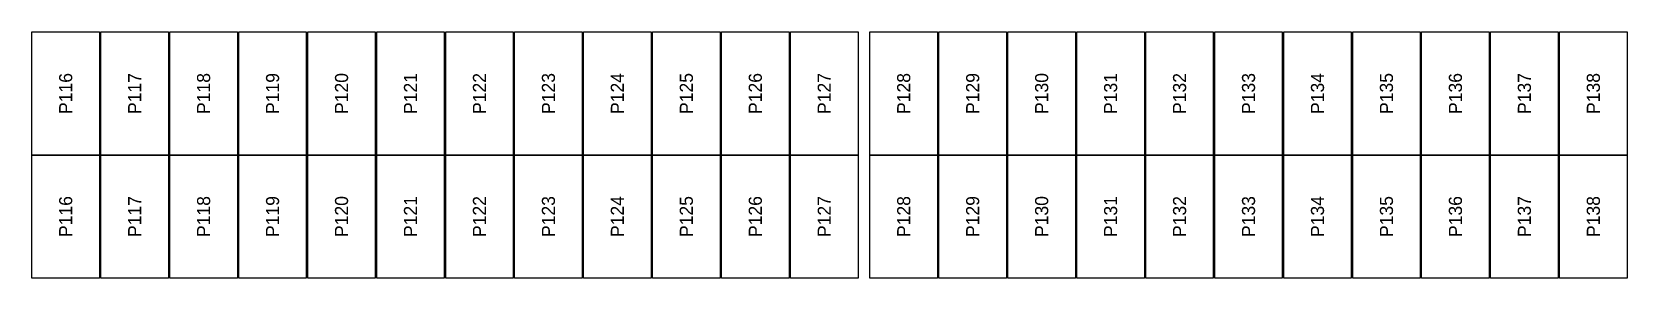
# Model space of a CAD drawing. Extents: x 296295 to 296770, y 651564 to 652121.
# Drawn here: x 296719.37 to 296746.16, y 651767.27 to 651771.39 of the extents above; entities that cross this region are included whole.
import ezdxf
from ezdxf.enums import TextEntityAlignment as Align

# ---------------------------------------------------------------- set-up
doc = ezdxf.new("R2010")
doc.units = 0

msp = doc.modelspace()

# ---------------------------------------------------------------- texts
at = {"layer": 'PANEL_POSITION'}
for s, p in [('P116', (296719.941, 651770.361)), ('P117', (296721.099, 651770.361)), ('P118', (296722.257, 651770.361)), ('P119', (296723.415, 651770.361)), ('P120', (296724.573, 651770.361)), ('P121', (296725.731, 651770.361)), ('P122', (296726.889, 651770.361)), ('P123', (296728.047, 651770.361)), ('P124', (296729.205, 651770.361)), ('P125', (296730.363, 651770.361)), ('P126', (296731.521, 651770.361)), ('P127', (296732.679, 651770.361)), ('P128', (296734.013, 651770.361)), ('P129', (296735.171, 651770.361)), ('P130', (296736.329, 651770.361)), ('P131', (296737.487, 651770.361)), ('P132', (296738.645, 651770.361)), ('P133', (296739.803, 651770.361)), ('P134', (296740.961, 651770.361)), ('P135', (296742.119, 651770.361)), ('P136', (296743.277, 651770.361)), ('P137', (296744.435, 651770.361)), ('P138', (296745.593, 651770.361)), ('P116', (296719.941, 651768.298)), ('P117', (296721.099, 651768.298)), ('P118', (296722.257, 651768.298)), ('P119', (296723.415, 651768.298)), ('P120', (296724.573, 651768.298)), ('P121', (296725.731, 651768.298)), ('P122', (296726.889, 651768.298)), ('P123', (296728.047, 651768.298)), ('P124', (296729.205, 651768.298)), ('P125', (296730.363, 651768.298)), ('P126', (296731.521, 651768.298)), ('P127', (296732.679, 651768.298)), ('P128', (296734.013, 651768.298)), ('P129', (296735.171, 651768.298)), ('P130', (296736.329, 651768.298)), ('P131', (296737.487, 651768.298)), ('P132', (296738.645, 651768.298)), ('P133', (296739.803, 651768.298)), ('P134', (296740.961, 651768.298)), ('P135', (296742.119, 651768.298)), ('P136', (296743.277, 651768.298)), ('P137', (296744.435, 651768.298)), ('P138', (296745.593, 651768.298))]:
    msp.add_text(s, height=0.22, rotation=90, dxfattribs=at).set_placement(p, align=Align.MIDDLE_CENTER)

# ---------------------------------------------------------------- linework, layer by layer
at = {"layer": 'PANELS_MASTER'}
for points in [[(296719.374, 651771.393), (296720.508, 651771.393), (296720.508, 651769.33), (296719.374, 651769.33)], [(296720.532, 651771.393), (296721.666, 651771.393), (296721.666, 651769.33), (296720.532, 651769.33)], [(296721.69, 651771.393), (296722.824, 651771.393), (296722.824, 651769.33), (296721.69, 651769.33)], [(296722.848, 651771.393), (296723.982, 651771.393), (296723.982, 651769.33), (296722.848, 651769.33)], [(296724.006, 651771.393), (296725.14, 651771.393), (296725.14, 651769.33), (296724.006, 651769.33)], [(296725.164, 651771.393), (296726.298, 651771.393), (296726.298, 651769.33), (296725.164, 651769.33)], [(296726.322, 651771.393), (296727.456, 651771.393), (296727.456, 651769.33), (296726.322, 651769.33)], [(296727.48, 651771.393), (296728.614, 651771.393), (296728.614, 651769.33), (296727.48, 651769.33)], [(296728.638, 651771.393), (296729.772, 651771.393), (296729.772, 651769.33), (296728.638, 651769.33)], [(296729.796, 651771.393), (296730.93, 651771.393), (296730.93, 651769.33), (296729.796, 651769.33)], [(296730.954, 651771.393), (296732.088, 651771.393), (296732.088, 651769.33), (296730.954, 651769.33)], [(296732.112, 651771.393), (296733.246, 651771.393), (296733.246, 651769.33), (296732.112, 651769.33)], [(296733.446, 651771.393), (296734.58, 651771.393), (296734.58, 651769.33), (296733.446, 651769.33)], [(296734.604, 651771.393), (296735.738, 651771.393), (296735.738, 651769.33), (296734.604, 651769.33)], [(296735.762, 651771.393), (296736.896, 651771.393), (296736.896, 651769.33), (296735.762, 651769.33)], [(296736.92, 651771.393), (296738.054, 651771.393), (296738.054, 651769.33), (296736.92, 651769.33)], [(296738.078, 651771.393), (296739.212, 651771.393), (296739.212, 651769.33), (296738.078, 651769.33)], [(296739.236, 651771.393), (296740.37, 651771.393), (296740.37, 651769.33), (296739.236, 651769.33)], [(296740.394, 651771.393), (296741.528, 651771.393), (296741.528, 651769.33), (296740.394, 651769.33)], [(296741.552, 651771.393), (296742.686, 651771.393), (296742.686, 651769.33), (296741.552, 651769.33)], [(296742.71, 651771.393), (296743.844, 651771.393), (296743.844, 651769.33), (296742.71, 651769.33)], [(296743.868, 651771.393), (296745.002, 651771.393), (296745.002, 651769.33), (296743.868, 651769.33)], [(296745.026, 651771.393), (296746.16, 651771.393), (296746.16, 651769.33), (296745.026, 651769.33)], [(296719.374, 651769.33), (296720.508, 651769.33), (296720.508, 651767.267), (296719.374, 651767.267)], [(296720.532, 651769.33), (296721.666, 651769.33), (296721.666, 651767.267), (296720.532, 651767.267)], [(296721.69, 651769.33), (296722.824, 651769.33), (296722.824, 651767.267), (296721.69, 651767.267)], [(296722.848, 651769.33), (296723.982, 651769.33), (296723.982, 651767.267), (296722.848, 651767.267)], [(296724.006, 651769.33), (296725.14, 651769.33), (296725.14, 651767.267), (296724.006, 651767.267)], [(296725.164, 651769.33), (296726.298, 651769.33), (296726.298, 651767.267), (296725.164, 651767.267)], [(296726.322, 651769.33), (296727.456, 651769.33), (296727.456, 651767.267), (296726.322, 651767.267)], [(296727.48, 651769.33), (296728.614, 651769.33), (296728.614, 651767.267), (296727.48, 651767.267)], [(296728.638, 651769.33), (296729.772, 651769.33), (296729.772, 651767.267), (296728.638, 651767.267)], [(296729.796, 651769.33), (296730.93, 651769.33), (296730.93, 651767.267), (296729.796, 651767.267)], [(296730.954, 651769.33), (296732.088, 651769.33), (296732.088, 651767.267), (296730.954, 651767.267)], [(296732.112, 651769.33), (296733.246, 651769.33), (296733.246, 651767.267), (296732.112, 651767.267)], [(296733.446, 651769.33), (296734.58, 651769.33), (296734.58, 651767.267), (296733.446, 651767.267)], [(296734.604, 651769.33), (296735.738, 651769.33), (296735.738, 651767.267), (296734.604, 651767.267)], [(296735.762, 651769.33), (296736.896, 651769.33), (296736.896, 651767.267), (296735.762, 651767.267)], [(296736.92, 651769.33), (296738.054, 651769.33), (296738.054, 651767.267), (296736.92, 651767.267)], [(296738.078, 651769.33), (296739.212, 651769.33), (296739.212, 651767.267), (296738.078, 651767.267)], [(296739.236, 651769.33), (296740.37, 651769.33), (296740.37, 651767.267), (296739.236, 651767.267)], [(296740.394, 651769.33), (296741.528, 651769.33), (296741.528, 651767.267), (296740.394, 651767.267)], [(296741.552, 651769.33), (296742.686, 651769.33), (296742.686, 651767.267), (296741.552, 651767.267)], [(296742.71, 651769.33), (296743.844, 651769.33), (296743.844, 651767.267), (296742.71, 651767.267)], [(296743.868, 651769.33), (296745.002, 651769.33), (296745.002, 651767.267), (296743.868, 651767.267)], [(296745.026, 651769.33), (296746.16, 651769.33), (296746.16, 651767.267), (296745.026, 651767.267)]]:
    msp.add_lwpolyline(points, close=True, dxfattribs=at)

msp.set_redraw_order([(e.dxf.handle, doc.entitydb.next_handle()) for e in msp.query("TEXT MTEXT ATTDEF DIMENSION ARC_DIMENSION")])  # texts and dimensions are drawn at this point

doc.saveas('drawing.dxf')
